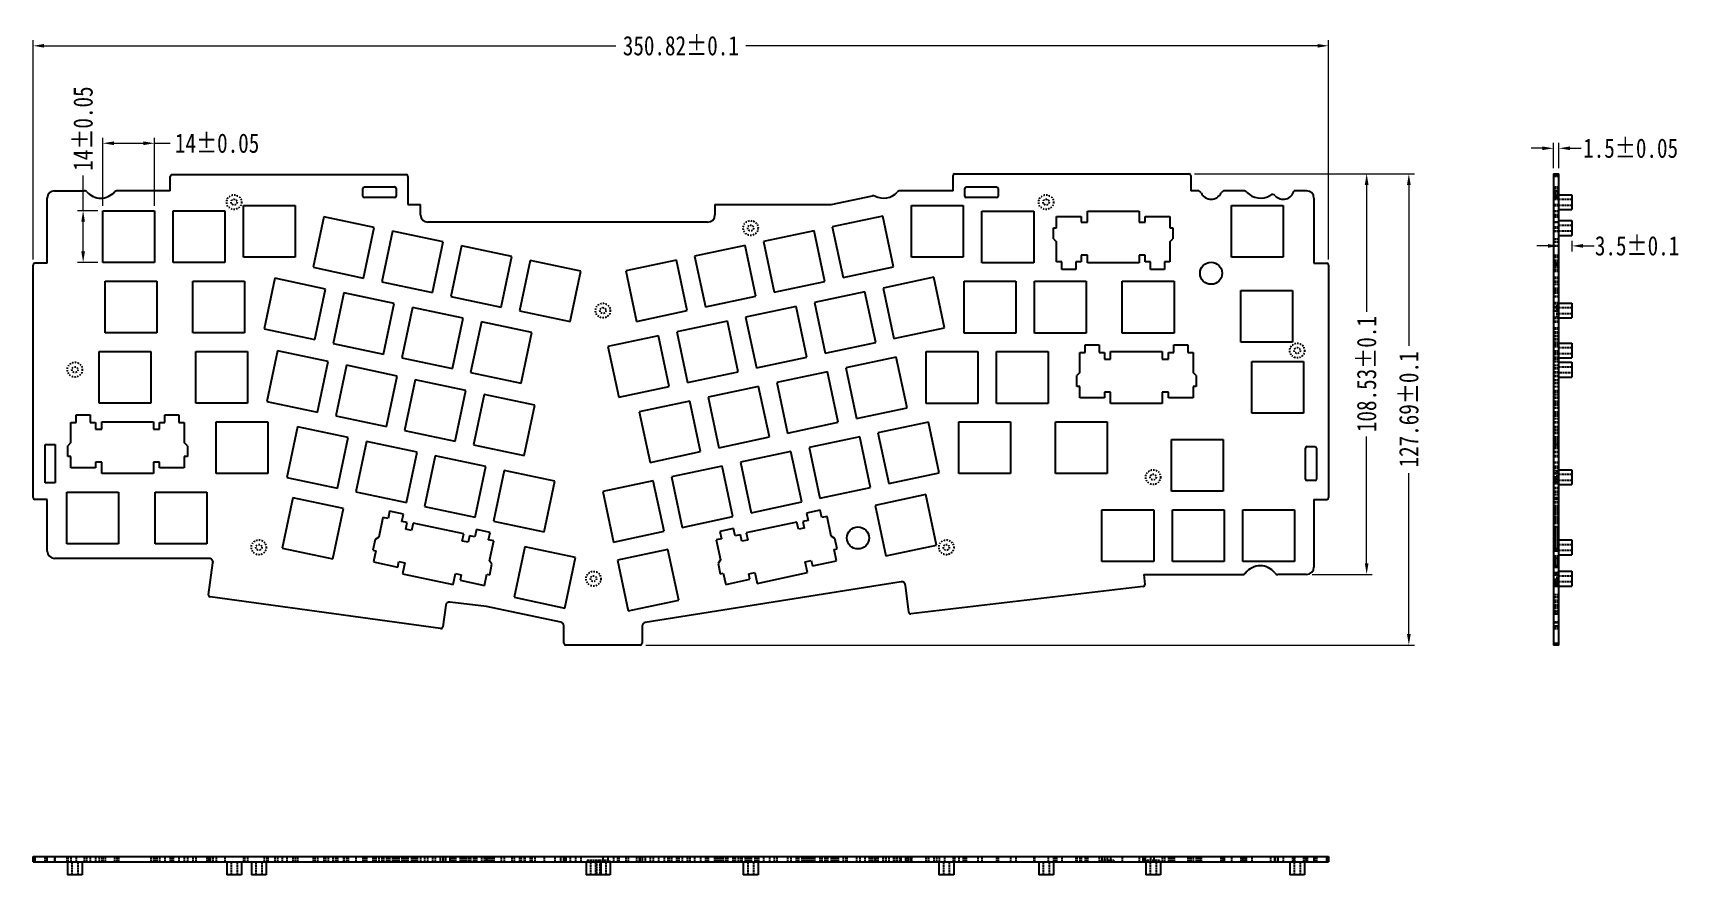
# Model space of a CAD drawing. Header units: inches. Extents: x 0 to 449, y 304 to 532.
import ezdxf

# ---------------------------------------------------------------- set-up
doc = ezdxf.new("R2010")
doc.units = ezdxf.units.IN
doc.header["$LTSCALE"] = 1.21
doc.header["$MEASUREMENT"] = 0
doc.header["$PDMODE"] = 3
doc.header["$PDSIZE"] = 0.3125
doc.linetypes.add('HIDDEN', pattern=[0.2, 0.1, -0.1])
doc.layers.get('0').update_dxf_attribs({"linetype": 'CONTINUOUS'})
doc.layers.get('Defpoints').update_dxf_attribs({"linetype": 'CONTINUOUS'})
doc.layers.add('DEFAULT_2', color=8, linetype='HIDDEN')
doc.styles.get("Standard").update_dxf_attribs({"font": 'txt', "width": 0.8})
doc.dimstyles.new('YanXiu', dxfattribs={"dimscale": 1.5, "dimtxt": 3.5, "dimasz": 2, "dimexe": 1, "dimexo": 1, "dimgap": 1, "dimtad": 0, "dimdsep": 46, "dimtxsty": 'Standard', "dimcen": 0, "dimclrd": 3, "dimclre": 6, "dimclrt": 3, "dimazin": 2, "dimtm": 1e-09, "dimtfac": 1, "dimtofl": 0, "dimtmove": 0, "dimatfit": 3, "dimfxl": 1, "dimlwd": 5, "dimlwe": 5, "dimarcsym": 0})

msp = doc.modelspace()

# ---------------------------------------------------------------- blocks, each defined once
blk = doc.blocks.new('*D0')
at = {"color": 6, "lineweight": 5, "transparency": 16777216}
for p, q in [((19.31, 485.3), (19.31, 503.78)), ((33.31, 485.3), (33.31, 503.78))]:
    blk.add_line(p, q, dxfattribs=at)
at = {"color": 3, "lineweight": 5, "transparency": 16777216}
for p, q in [((22.31, 502.28), (30.31, 502.28)), ((33.31, 502.28), (37.57, 502.28))]:
    blk.add_line(p, q, dxfattribs=at)
at = {"color": 3, "transparency": 16777216}
for points in [[(22.31, 502.78), (22.31, 501.78), (19.31, 502.28)], [(30.31, 502.78), (30.31, 501.78), (33.31, 502.28)]]:
    blk.add_solid(points, dxfattribs=at)
at = {"layer": 'Defpoints', "color": 0, "transparency": 16777216}
for p in [(33.31, 502.28), (19.31, 483.8), (33.31, 483.8)]:
    blk.add_point(p, dxfattribs=at)
at = {"color": 3, "transparency": 16777216, "insert": (50.27, 502.28), "char_height": 5.25, "attachment_point": 5}
blk.add_mtext('14%%P0.05', dxfattribs=at)
blk = doc.blocks.new('*D1')
at = {"color": 3, "lineweight": 5, "transparency": 16777216}
for p, q in [((13.99, 484), (13.99, 493.55)), ((13.99, 473), (13.99, 481))]:
    blk.add_line(p, q, dxfattribs=at)
at = {"color": 6, "lineweight": 5, "transparency": 16777216}
for p, q in [((18.01, 484), (12.49, 484)), ((18.01, 470), (12.49, 470))]:
    blk.add_line(p, q, dxfattribs=at)
at = {"color": 3, "transparency": 16777216}
for points in [[(13.49, 481), (14.49, 481), (13.99, 484)], [(13.49, 473), (14.49, 473), (13.99, 470)]]:
    blk.add_solid(points, dxfattribs=at)
at = {"layer": 'Defpoints', "color": 0, "transparency": 16777216}
for p in [(19.51, 484), (13.99, 470), (19.51, 470)]:
    blk.add_point(p, dxfattribs=at)
at = {"color": 3, "transparency": 16777216, "insert": (13.99, 506.25), "char_height": 5.25, "attachment_point": 5, "rotation": 90}
blk.add_mtext('14%%P0.05', dxfattribs=at)
blk = doc.blocks.new('*D2')
at = {"color": 6, "lineweight": 5, "transparency": 16777216}
for p, q in [((0.44, 470.8), (0.44, 530.18)), ((351.27, 470.8), (351.27, 530.18))]:
    blk.add_line(p, q, dxfattribs=at)
at = {"color": 3, "lineweight": 5, "transparency": 16777216}
for p, q in [((3.44, 528.68), (158.25, 528.68)), ((348.27, 528.68), (193.45, 528.68))]:
    blk.add_line(p, q, dxfattribs=at)
at = {"color": 3, "transparency": 16777216}
for points in [[(3.44, 529.18), (3.44, 528.18), (0.44, 528.68)], [(348.27, 529.18), (348.27, 528.18), (351.27, 528.68)]]:
    blk.add_solid(points, dxfattribs=at)
at = {"layer": 'Defpoints', "color": 0, "transparency": 16777216}
for p in [(351.27, 528.68), (0.44, 469.3), (351.27, 469.3)]:
    blk.add_point(p, dxfattribs=at)
at = {"color": 3, "transparency": 16777216, "insert": (175.85, 528.68), "char_height": 5.25, "attachment_point": 5}
blk.add_mtext('350.82%%P0.1', dxfattribs=at)
blk = doc.blocks.new('*D3')
at = {"color": 6, "lineweight": 5, "transparency": 16777216}
for p, q in [((314.95, 494.01), (374.5, 494.01)), ((166.38, 366.32), (374.5, 366.32))]:
    blk.add_line(p, q, dxfattribs=at)
at = {"color": 3, "lineweight": 5, "transparency": 16777216}
for p, q in [((373, 491.01), (373, 447.42)), ((373, 369.32), (373, 412.92))]:
    blk.add_line(p, q, dxfattribs=at)
at = {"color": 3, "transparency": 16777216}
for points in [[(372.5, 491.01), (373.5, 491.01), (373, 494.01)], [(372.5, 369.32), (373.5, 369.32), (373, 366.32)]]:
    blk.add_solid(points, dxfattribs=at)
at = {"layer": 'Defpoints', "color": 0, "transparency": 16777216}
for p in [(313.45, 494.01), (373, 494.01), (164.88, 366.32)]:
    blk.add_point(p, dxfattribs=at)
at = {"color": 3, "transparency": 16777216, "insert": (373, 430.17), "char_height": 5.25, "attachment_point": 5, "rotation": 90}
blk.add_mtext('127.69%%P0.1', dxfattribs=at)
blk = doc.blocks.new('*D4')
at = {"color": 6, "lineweight": 5, "transparency": 16777216}
for p, q in [((314.95, 494.01), (363.07, 494.01)), ((346.8, 385.48), (363.07, 385.48))]:
    blk.add_line(p, q, dxfattribs=at)
at = {"color": 3, "lineweight": 5, "transparency": 16777216}
for p, q in [((361.57, 491.01), (361.57, 456.65)), ((361.57, 388.48), (361.57, 422.85))]:
    blk.add_line(p, q, dxfattribs=at)
at = {"color": 3, "transparency": 16777216}
for points in [[(361.07, 491.01), (362.07, 491.01), (361.57, 494.01)], [(361.07, 388.48), (362.07, 388.48), (361.57, 385.48)]]:
    blk.add_solid(points, dxfattribs=at)
at = {"layer": 'Defpoints', "color": 0, "transparency": 16777216}
for p in [(313.45, 494.01), (345.3, 385.48), (361.57, 385.48)]:
    blk.add_point(p, dxfattribs=at)
at = {"color": 3, "transparency": 16777216, "insert": (361.57, 439.75), "char_height": 5.25, "attachment_point": 5, "rotation": 90}
blk.add_mtext('108.53%%P0.1', dxfattribs=at)
blk = doc.blocks.new('*D5')
at = {"color": 6, "lineweight": 5, "transparency": 16777216}
for p, q in [((412.15, 495.51), (412.15, 502.42)), ((413.65, 495.51), (413.65, 502.42))]:
    blk.add_line(p, q, dxfattribs=at)
at = {"color": 3, "lineweight": 5, "transparency": 16777216}
for p, q in [((409.15, 500.92), (406.15, 500.92)), ((416.65, 500.92), (419.65, 500.92))]:
    blk.add_line(p, q, dxfattribs=at)
at = {"color": 3, "transparency": 16777216}
for points in [[(409.15, 501.42), (409.15, 500.42), (412.15, 500.92)], [(416.65, 501.42), (416.65, 500.42), (413.65, 500.92)]]:
    blk.add_solid(points, dxfattribs=at)
at = {"layer": 'Defpoints', "color": 0, "transparency": 16777216}
for p in [(412.15, 500.92), (412.15, 494.01), (413.65, 494.01)]:
    blk.add_point(p, dxfattribs=at)
at = {"color": 3, "transparency": 16777216, "insert": (433.05, 500.92), "char_height": 5.25, "attachment_point": 5}
blk.add_mtext('1.5%%P0.05', dxfattribs=at)
blk = doc.blocks.new('*D6')
at = {"color": 6, "lineweight": 5, "transparency": 16777216}
for p, q in [((413.65, 475.82), (413.65, 472.98)), ((417.15, 475.82), (417.15, 472.98))]:
    blk.add_line(p, q, dxfattribs=at)
at = {"color": 3, "lineweight": 5, "transparency": 16777216}
for p, q in [((410.65, 474.48), (407.65, 474.48)), ((420.15, 474.48), (423.15, 474.48))]:
    blk.add_line(p, q, dxfattribs=at)
at = {"color": 3, "transparency": 16777216}
for points in [[(410.65, 474.98), (410.65, 473.98), (413.65, 474.48)], [(420.15, 474.98), (420.15, 473.98), (417.15, 474.48)]]:
    blk.add_solid(points, dxfattribs=at)
at = {"layer": 'Defpoints', "color": 0, "transparency": 16777216}
for p in [(413.65, 477.32), (417.15, 477.32), (417.15, 474.48)]:
    blk.add_point(p, dxfattribs=at)
at = {"color": 3, "transparency": 16777216, "insert": (434.8, 474.48), "char_height": 5.25, "attachment_point": 5}
blk.add_mtext('3.5%%P0.1', dxfattribs=at)

# ---------------------------------------------------------------- dimensions: what is measured, and where the dimension line sits
for base, p1, p2, picture, middle in [((351.2667, 528.6826), (0.4424, 469.3033), (351.2667, 469.3033), '*D2', (175.8546, 528.6826)), ((417.152, 474.483), (413.652, 477.323), (417.152, 477.324), '*D6', (434.802, 474.483))]:
    dim = msp.add_linear_dim(base=base, p1=p1, p2=p2, text='<>%%P0.1', dimstyle='YanXiu')
    dim.commit()
    dim.dimension.update_dxf_attribs({"geometry": picture, "text_midpoint": middle})
dim = msp.add_linear_dim(base=(13.988, 470), p1=(19.515, 484), p2=(19.515, 470), angle=90, text='<>%%P0.05', dimstyle='YanXiu')
dim.commit()
dim.dimension.update_dxf_attribs({"geometry": '*D1', "text_midpoint": (13.988, 506.246), "dimtype": 160})
for base, p1, p2, picture, middle in [((33.315, 502.276), (19.315, 483.8), (33.315, 483.8), '*D0', (50.27, 502.276)), ((412.152, 500.923), (413.652, 494.011), (412.152, 494.011), '*D5', (433.052, 500.923))]:
    dim = msp.add_linear_dim(base=base, p1=p1, p2=p2, text='<>%%P0.05', dimstyle='YanXiu')
    dim.commit()
    dim.dimension.update_dxf_attribs({"geometry": picture, "text_midpoint": middle, "dimtype": 160})
for base, p1, p2, picture, middle in [((372.999, 494.011), (164.875, 366.323), (313.455, 494.011), '*D3', (372.999, 430.167)), ((361.569, 385.48), (313.455, 494.011), (345.299, 385.48), '*D4', (361.569, 439.745))]:
    dim = msp.add_linear_dim(base=base, p1=p1, p2=p2, angle=90, text='<>%%P0.1', dimstyle='YanXiu')
    dim.commit()
    dim.dimension.update_dxf_attribs({"geometry": picture, "text_midpoint": middle})

# ---------------------------------------------------------------- linework, layer by layer
at = {"color": 7, "linetype": 'Continuous'}
for p, q in [((37.555, 489.41), (37.555, 493.303)), ((38.055, 493.803), (101.455, 493.803)), ((101.955, 493.303), (101.955, 485.683)), ((249.555, 489.4), (249.555, 493.511)), ((250.055, 494.011), (313.455, 494.011)), ((313.955, 493.511), (313.955, 489.4)), ((412.152, 494.011), (412.152, 366.323)), ((412.152, 494.011), (413.652, 494.011)), ((413.652, 493.511), (412.152, 493.511)), ((413.652, 366.323), (413.652, 494.011)), ((6.26, 489.41), (14.294, 489.41)), ((37.555, 489.41), (23.215, 489.41)), ((89.755, 487.953), (89.755, 490.053)), ((90.155, 490.453), (98.355, 490.453)), ((98.755, 490.053), (98.755, 487.953)), ((249.555, 489.4), (235.206, 489.4)), ((252.755, 487.953), (252.755, 490.053)), ((253.155, 490.453), (261.355, 490.453)), ((261.755, 490.053), (261.755, 487.953)), ((315.833, 489.4), (313.955, 489.4)), ((328.303, 489.4), (323.074, 489.4)), ((345.299, 489.4), (341.911, 489.4)), ((412.152, 489.4), (413.652, 489.4)), ((4.26, 469.803), (4.26, 487.41)), ((19.315, 470), (19.315, 484)), ((19.315, 484), (33.315, 484)), ((33.315, 484), (33.315, 470)), ((38.365, 470), (38.365, 484)), ((38.365, 484), (52.365, 484)), ((52.365, 484), (52.365, 470)), ((57.415, 471.41), (57.415, 485.41)), ((57.415, 485.41), (71.415, 485.41)), ((71.415, 485.41), (71.415, 471.41)), ((98.355, 487.553), (90.155, 487.553)), ((101.955, 485.683), (105.355, 485.683)), ((105.355, 482.9), (105.355, 485.683)), ((185.088, 485.683), (185.088, 482.9)), ((185.088, 485.683), (216.567, 485.683)), ((216.567, 485.683), (227.791, 488.071)), ((238.349, 471.4), (238.349, 485.4)), ((238.349, 485.4), (252.349, 485.4)), ((252.349, 485.4), (252.349, 471.4)), ((261.355, 487.553), (253.155, 487.553)), ((324.995, 485.4), (338.995, 485.4)), ((324.995, 471.4), (324.995, 485.4)), ((338.995, 485.4), (338.995, 471.4)), ((347.299, 487.4), (347.299, 469.803)), ((413.652, 487.4), (412.152, 487.4)), ((413.652, 488.323), (417.152, 488.323)), ((413.652, 484.323), (417.152, 484.323)), ((417.152, 488.321), (417.152, 484.324)), ((79.145, 482.369), (76.251, 468.672)), ((92.843, 479.475), (79.145, 482.369)), ((183.088, 480.9), (107.355, 480.9)), ((230.55, 482.523), (216.856, 479.61)), ((216.856, 479.61), (219.769, 465.916)), ((233.463, 468.83), (230.55, 482.523)), ((257.399, 483.93), (271.399, 483.93)), ((257.399, 469.93), (257.399, 483.93)), ((271.399, 483.93), (271.399, 469.93)), ((277.599, 482.43), (284.299, 482.43)), ((277.599, 479.33), (277.599, 482.43)), ((284.299, 482.43), (284.299, 480.93)), ((284.299, 480.93), (285.949, 480.93)), ((285.949, 483.93), (299.949, 483.93)), ((285.949, 480.93), (285.949, 483.93)), ((299.949, 483.93), (299.949, 480.93)), ((299.949, 480.93), (301.599, 480.93)), ((301.599, 482.43), (308.299, 482.43)), ((301.599, 480.93), (301.599, 482.43)), ((308.299, 482.43), (308.299, 479.33)), ((413.652, 481.323), (417.152, 481.323)), ((417.152, 481.321), (417.152, 477.324)), ((89.949, 465.778), (92.843, 479.475)), ((97.784, 478.431), (94.89, 464.734)), ((111.481, 475.537), (97.784, 478.431)), ((108.587, 461.84), (111.481, 475.537)), ((211.917, 478.559), (198.223, 475.646)), ((198.223, 475.646), (201.136, 461.952)), ((214.83, 464.865), (211.917, 478.559)), ((276.774, 479.33), (277.599, 479.33)), ((276.774, 476.43), (276.774, 479.33)), ((276.774, 476.43), (277.599, 475.605)), ((277.599, 470.13), (277.599, 475.605)), ((308.299, 479.33), (309.124, 479.33)), ((308.299, 475.605), (309.124, 476.43)), ((308.299, 475.605), (308.299, 470.13)), ((309.124, 479.33), (309.124, 476.43)), ((413.652, 477.323), (417.152, 477.323)), ((71.415, 471.41), (57.415, 471.41)), ((116.422, 474.493), (113.528, 460.796)), ((130.12, 471.599), (116.422, 474.493)), ((127.226, 457.902), (130.12, 471.599)), ((135.061, 470.555), (132.167, 456.858)), ((148.758, 467.661), (135.061, 470.555)), ((174.651, 470.631), (160.957, 467.717)), ((177.564, 456.937), (174.651, 470.631)), ((193.284, 474.595), (179.59, 471.682)), ((179.59, 471.682), (182.503, 457.988)), ((196.197, 460.901), (193.284, 474.595)), ((252.349, 471.4), (238.349, 471.4)), ((285.949, 471.93), (284.299, 471.93)), ((284.299, 471.93), (284.299, 470.13)), ((285.949, 469.93), (285.949, 471.93)), ((301.599, 471.93), (299.949, 471.93)), ((299.949, 471.93), (299.949, 469.93)), ((301.599, 470.13), (301.599, 471.93)), ((338.995, 471.4), (324.995, 471.4)), ((0.442, 406.303), (0.442, 469.303)), ((4.26, 469.803), (0.942, 469.803)), ((33.315, 470), (19.315, 470)), ((52.365, 470), (38.365, 470)), ((76.251, 468.672), (89.949, 465.778)), ((145.864, 453.964), (148.758, 467.661)), ((160.957, 467.717), (163.87, 454.024)), ((219.769, 465.916), (233.463, 468.83)), ((271.399, 469.93), (257.399, 469.93)), ((279.049, 470.13), (277.599, 470.13)), ((279.049, 468.08), (279.049, 470.13)), ((282.849, 468.08), (279.049, 468.08)), ((284.299, 470.13), (282.849, 470.13)), ((282.849, 470.13), (282.849, 468.08)), ((299.949, 469.93), (285.949, 469.93)), ((303.049, 470.13), (301.599, 470.13)), ((303.049, 468.08), (303.049, 470.13)), ((306.849, 468.08), (303.049, 468.08)), ((308.299, 470.13), (306.849, 470.13)), ((306.849, 470.13), (306.849, 468.08)), ((347.299, 469.803), (350.767, 469.803)), ((351.267, 469.303), (351.267, 406.303)), ((412.152, 469.803), (413.652, 469.803)), ((413.652, 469.303), (412.152, 469.303)), ((19.915, 450.95), (19.915, 464.95)), ((19.915, 464.95), (33.915, 464.95)), ((33.915, 464.95), (33.915, 450.95)), ((43.715, 450.95), (43.715, 464.95)), ((43.715, 464.95), (57.715, 464.95)), ((57.715, 464.95), (57.715, 450.95)), ((65.912, 465.695), (63.018, 451.997)), ((79.61, 462.801), (65.912, 465.695)), ((76.716, 449.103), (79.61, 462.801)), ((84.551, 461.757), (81.657, 448.059)), ((98.249, 458.863), (84.551, 461.757)), ((94.89, 464.734), (108.587, 461.84)), ((201.136, 461.952), (214.83, 464.865)), ((225.711, 462.017), (212.017, 459.104)), ((228.624, 448.324), (225.711, 462.017)), ((244.344, 465.982), (230.65, 463.068)), ((230.65, 463.068), (233.564, 449.375)), ((247.257, 452.288), (244.344, 465.982)), ((252.549, 464.88), (266.549, 464.88)), ((252.549, 450.88), (252.549, 464.88)), ((266.549, 464.88), (266.549, 450.88)), ((271.599, 464.88), (285.599, 464.88)), ((271.599, 450.88), (271.599, 464.88)), ((285.599, 464.88), (285.599, 450.88)), ((295.399, 464.88), (309.399, 464.88)), ((295.399, 450.88), (295.399, 464.88)), ((309.399, 464.88), (309.399, 450.88)), ((327.499, 462.43), (341.499, 462.43)), ((327.499, 448.43), (327.499, 462.43)), ((341.499, 462.43), (341.499, 448.43)), ((95.355, 445.165), (98.249, 458.863)), ((103.19, 457.819), (100.296, 444.121)), ((116.887, 454.925), (103.19, 457.819)), ((113.528, 460.796), (127.226, 457.902)), ((182.503, 457.988), (196.197, 460.901)), ((207.078, 458.053), (193.384, 455.14)), ((209.991, 444.36), (207.078, 458.053)), ((212.017, 459.104), (214.931, 445.411)), ((413.652, 458.95), (417.152, 458.95)), ((417.152, 458.95), (417.152, 454.95)), ((113.993, 441.227), (116.887, 454.925)), ((121.828, 453.881), (118.934, 440.183)), ((135.526, 450.987), (121.828, 453.881)), ((132.167, 456.858), (145.864, 453.964)), ((163.87, 454.024), (177.564, 456.937)), ((188.445, 454.089), (174.751, 451.176)), ((191.358, 440.396), (188.445, 454.089)), ((193.384, 455.14), (196.298, 441.446)), ((413.652, 454.95), (417.152, 454.95)), ((33.915, 450.95), (19.915, 450.95)), ((57.715, 450.95), (43.715, 450.95)), ((63.018, 451.997), (76.716, 449.103)), ((132.632, 437.289), (135.526, 450.987)), ((169.812, 450.125), (156.118, 447.212)), ((172.725, 436.431), (169.812, 450.125)), ((174.751, 451.176), (177.665, 437.482)), ((214.931, 445.411), (228.624, 448.324)), ((233.564, 449.375), (247.257, 452.288)), ((266.549, 450.88), (252.549, 450.88)), ((285.599, 450.88), (271.599, 450.88)), ((309.399, 450.88), (295.399, 450.88)), ((341.499, 448.43), (327.499, 448.43)), ((413.652, 448.13), (417.152, 448.13)), ((417.152, 448.128), (417.152, 444.132)), ((18.315, 431.9), (18.315, 445.9)), ((18.315, 445.9), (32.315, 445.9)), ((32.315, 445.9), (32.315, 431.9)), ((44.485, 431.9), (44.485, 445.9)), ((44.485, 445.9), (58.485, 445.9)), ((58.485, 445.9), (58.485, 431.9)), ((66.671, 446.064), (63.777, 432.366)), ((80.368, 443.17), (66.671, 446.064)), ((81.657, 448.059), (95.355, 445.165)), ((100.296, 444.121), (113.993, 441.227)), ((156.118, 447.212), (159.032, 433.518)), ((196.298, 441.446), (209.991, 444.36)), ((234.184, 444.344), (220.491, 441.43)), ((237.097, 430.65), (234.184, 444.344)), ((242.249, 445.83), (256.249, 445.83)), ((242.249, 431.83), (242.249, 445.83)), ((256.249, 445.83), (256.249, 431.83)), ((261.299, 445.83), (275.299, 445.83)), ((261.299, 431.83), (261.299, 445.83)), ((275.299, 445.83), (275.299, 431.83)), ((283.879, 445.63), (285.329, 445.63)), ((283.879, 440.155), (283.879, 445.63)), ((285.329, 447.68), (289.129, 447.68)), ((285.329, 445.63), (285.329, 447.68)), ((289.129, 447.68), (289.129, 445.63)), ((289.129, 445.63), (290.579, 445.63)), ((290.579, 445.63), (290.579, 443.83)), ((290.579, 443.83), (292.229, 443.83)), ((292.229, 445.83), (306.229, 445.83)), ((292.229, 443.83), (292.229, 445.83)), ((306.229, 445.83), (306.229, 443.83)), ((306.229, 443.83), (307.879, 443.83)), ((307.879, 445.63), (309.329, 445.63)), ((307.879, 443.83), (307.879, 445.63)), ((309.329, 447.68), (313.129, 447.68)), ((309.329, 445.63), (309.329, 447.68)), ((313.129, 447.68), (313.129, 445.63)), ((313.129, 445.63), (314.579, 445.63)), ((314.579, 445.63), (314.579, 440.155)), ((413.652, 444.13), (417.152, 444.13)), ((77.474, 429.472), (80.368, 443.17)), ((85.309, 442.126), (82.415, 428.428)), ((99.007, 439.232), (85.309, 442.126)), ((96.113, 425.534), (99.007, 439.232)), ((118.934, 440.183), (132.632, 437.289)), ((177.665, 437.482), (191.358, 440.396)), ((215.551, 440.38), (201.858, 437.466)), ((218.464, 426.686), (215.551, 440.38)), ((220.491, 441.43), (223.404, 427.737)), ((283.879, 440.155), (283.054, 439.33)), ((283.054, 436.43), (283.054, 439.33)), ((315.404, 439.33), (314.579, 440.155)), ((315.404, 439.33), (315.404, 436.43)), ((330.499, 443.18), (344.499, 443.18)), ((330.499, 429.18), (330.499, 443.18)), ((344.499, 443.18), (344.499, 429.18)), ((413.652, 442.95), (417.152, 442.95)), ((417.152, 442.948), (417.152, 438.952)), ((103.948, 438.188), (101.054, 424.49)), ((117.646, 435.294), (103.948, 438.188)), ((114.751, 421.596), (117.646, 435.294)), ((159.032, 433.518), (172.725, 436.431)), ((196.918, 436.415), (183.225, 433.502)), ((199.831, 422.722), (196.918, 436.415)), ((201.858, 437.466), (204.771, 423.773)), ((283.879, 436.43), (283.054, 436.43)), ((283.879, 433.33), (283.879, 436.43)), ((292.229, 434.83), (290.579, 434.83)), ((290.579, 434.83), (290.579, 433.33)), ((292.229, 431.83), (292.229, 434.83)), ((307.879, 434.83), (306.229, 434.83)), ((306.229, 434.83), (306.229, 431.83)), ((307.879, 433.33), (307.879, 434.83)), ((315.404, 436.43), (314.579, 436.43)), ((314.579, 436.43), (314.579, 433.33)), ((413.652, 438.95), (417.152, 438.95)), ((32.315, 431.9), (18.315, 431.9)), ((58.485, 431.9), (44.485, 431.9)), ((63.777, 432.366), (77.474, 429.472)), ((122.586, 434.25), (119.692, 420.552)), ((136.284, 431.356), (122.586, 434.25)), ((133.39, 417.658), (136.284, 431.356)), ((178.285, 432.451), (164.592, 429.538)), ((181.198, 418.758), (178.285, 432.451)), ((183.225, 433.502), (186.138, 419.809)), ((223.404, 427.737), (237.097, 430.65)), ((256.249, 431.83), (242.249, 431.83)), ((275.299, 431.83), (261.299, 431.83)), ((290.579, 433.33), (283.879, 433.33)), ((306.229, 431.83), (292.229, 431.83)), ((314.579, 433.33), (307.879, 433.33)), ((10.685, 421.175), (10.685, 426.65)), ((10.685, 426.65), (12.135, 426.65)), ((12.135, 426.65), (12.135, 428.7)), ((12.135, 428.7), (15.935, 428.7)), ((15.935, 428.7), (15.935, 426.65)), ((15.935, 426.65), (17.385, 426.65)), ((17.385, 426.65), (17.385, 424.85)), ((19.035, 424.85), (19.035, 426.85)), ((19.035, 426.85), (33.035, 426.85)), ((33.035, 426.85), (33.035, 424.85)), ((34.685, 424.85), (34.685, 426.65)), ((34.685, 426.65), (36.135, 426.65)), ((36.135, 426.65), (36.135, 428.7)), ((36.135, 428.7), (39.935, 428.7)), ((39.935, 428.7), (39.935, 426.65)), ((39.935, 426.65), (41.385, 426.65)), ((41.385, 426.65), (41.385, 421.175)), ((50.015, 412.85), (50.015, 426.85)), ((50.015, 426.85), (64.015, 426.85)), ((64.015, 426.85), (64.015, 412.85)), ((82.415, 428.428), (96.113, 425.534)), ((164.592, 429.538), (167.505, 415.844)), ((204.771, 423.773), (218.464, 426.686)), ((242.931, 426.728), (229.238, 423.815)), ((245.844, 413.035), (242.931, 426.728)), ((251.149, 426.78), (265.149, 426.78)), ((251.149, 412.78), (251.149, 426.78)), ((265.149, 426.78), (265.149, 412.78)), ((277.344, 426.78), (291.344, 426.78)), ((277.344, 412.78), (277.344, 426.78)), ((291.344, 426.78), (291.344, 412.78)), ((344.499, 429.18), (330.499, 429.18)), ((17.385, 424.85), (19.035, 424.85)), ((33.035, 424.85), (34.685, 424.85)), ((72.077, 425.451), (69.183, 411.754)), ((85.774, 422.557), (72.077, 425.451)), ((82.88, 408.859), (85.774, 422.557)), ((90.715, 421.513), (87.821, 407.816)), ((104.413, 418.619), (90.715, 421.513)), ((101.054, 424.49), (114.751, 421.596)), ((186.138, 419.809), (199.831, 422.722)), ((224.298, 422.764), (210.605, 419.851)), ((227.211, 409.071), (224.298, 422.764)), ((229.238, 423.815), (232.151, 410.121)), ((308.749, 422.03), (322.749, 422.03)), ((308.749, 408.03), (308.749, 422.03)), ((322.749, 422.03), (322.749, 408.03)), ((3.743, 410.303), (3.743, 420.703)), ((3.743, 420.703), (6.443, 420.703)), ((6.443, 420.703), (6.443, 410.303)), ((10.685, 421.175), (9.86, 420.35)), ((9.86, 417.45), (9.86, 420.35)), ((10.685, 417.45), (9.86, 417.45)), ((10.685, 414.35), (10.685, 417.45)), ((42.21, 420.35), (41.385, 421.175)), ((41.385, 417.45), (41.385, 414.35)), ((42.21, 417.45), (41.385, 417.45)), ((42.21, 420.35), (42.21, 417.45)), ((101.519, 404.922), (104.413, 418.619)), ((109.354, 417.575), (106.46, 403.878)), ((123.051, 414.681), (109.354, 417.575)), ((119.692, 420.552), (133.39, 417.658)), ((167.505, 415.844), (181.198, 418.758)), ((205.665, 418.8), (191.972, 415.887)), ((208.578, 405.106), (205.665, 418.8)), ((210.605, 419.851), (213.518, 406.157)), ((345.017, 411.303), (345.017, 419.703)), ((345.417, 420.103), (347.567, 420.103)), ((347.967, 419.703), (347.967, 411.303)), ((17.385, 414.35), (10.685, 414.35)), ((17.385, 415.85), (17.385, 414.35)), ((19.035, 415.85), (17.385, 415.85)), ((19.035, 412.85), (19.035, 415.85)), ((33.035, 412.85), (19.035, 412.85)), ((33.035, 415.85), (33.035, 412.85)), ((34.685, 415.85), (33.035, 415.85)), ((34.685, 414.35), (34.685, 415.85)), ((41.385, 414.35), (34.685, 414.35)), ((64.015, 412.85), (50.015, 412.85)), ((120.157, 400.984), (123.051, 414.681)), ((127.992, 413.637), (125.098, 399.94)), ((141.69, 410.743), (127.992, 413.637)), ((187.032, 414.836), (173.339, 411.922)), ((189.945, 401.142), (187.032, 414.836)), ((191.972, 415.887), (194.885, 402.193)), ((232.151, 410.121), (245.844, 413.035)), ((265.149, 412.78), (251.149, 412.78)), ((291.344, 412.78), (277.344, 412.78)), ((413.652, 413.85), (417.152, 413.85)), ((417.152, 413.85), (417.152, 409.85)), ((6.443, 410.303), (3.743, 410.303)), ((9.535, 393.8), (9.535, 407.8)), ((9.535, 407.8), (23.535, 407.8)), ((23.535, 407.8), (23.535, 393.8)), ((33.485, 393.8), (33.485, 407.8)), ((33.485, 407.8), (47.485, 407.8)), ((47.485, 407.8), (47.485, 393.8)), ((69.183, 411.754), (82.88, 408.859)), ((87.821, 407.816), (101.519, 404.922)), ((138.796, 397.046), (141.69, 410.743)), ((168.399, 410.872), (154.706, 407.958)), ((154.706, 407.958), (157.619, 394.265)), ((171.313, 397.178), (168.399, 410.872)), ((173.339, 411.922), (176.252, 398.229)), ((213.518, 406.157), (227.211, 409.071)), ((322.749, 408.03), (308.749, 408.03)), ((347.567, 410.903), (345.417, 410.903)), ((413.652, 409.85), (417.152, 409.85)), ((4.26, 405.803), (0.942, 405.803)), ((4.26, 391.8), (4.26, 405.803)), ((70.778, 406.255), (67.884, 392.557)), ((84.476, 403.361), (70.778, 406.255)), ((81.582, 389.663), (84.476, 403.361)), ((106.46, 403.878), (120.157, 400.984)), ((194.885, 402.193), (208.578, 405.106)), ((242.173, 407.091), (228.48, 404.177)), ((228.48, 404.177), (231.393, 390.484)), ((245.087, 393.397), (242.173, 407.091)), ((347.299, 405.803), (350.767, 405.803)), ((347.299, 405.803), (347.299, 387.48)), ((412.152, 406.303), (413.652, 406.303)), ((413.652, 405.803), (412.152, 405.803)), ((95.156, 400.9), (94.025, 395.543)), ((96.575, 400.6), (95.156, 400.9)), ((96.999, 402.606), (96.575, 400.6)), ((100.717, 401.82), (96.999, 402.606)), ((100.293, 399.815), (100.717, 401.82)), ((101.712, 399.515), (100.293, 399.815)), ((101.339, 397.754), (101.712, 399.515)), ((103.367, 399.369), (102.954, 397.413)), ((117.065, 396.475), (103.367, 399.369)), ((125.098, 399.94), (138.796, 397.046)), ((176.252, 398.229), (189.945, 401.142)), ((207.255, 399.662), (193.561, 396.749)), ((207.671, 397.706), (207.255, 399.662)), ((210.329, 400.111), (208.91, 399.81)), ((208.91, 399.81), (209.285, 398.049)), ((213.619, 402.907), (209.902, 402.116)), ((209.902, 402.116), (210.329, 400.111)), ((214.045, 400.902), (213.619, 402.907)), ((215.464, 401.204), (214.045, 400.902)), ((216.603, 395.849), (215.464, 401.204)), ((289.899, 402.98), (303.899, 402.98)), ((289.899, 388.98), (289.899, 402.98)), ((303.899, 402.98), (303.899, 388.98)), ((308.949, 402.98), (322.949, 402.98)), ((308.949, 388.98), (308.949, 402.98)), ((322.949, 402.98), (322.949, 388.98)), ((327.999, 402.98), (341.999, 402.98)), ((327.999, 388.98), (327.999, 402.98)), ((341.999, 402.98), (341.999, 388.98)), ((93.047, 394.907), (92.447, 392.069)), ((94.025, 395.543), (93.047, 394.907)), ((102.954, 397.413), (101.339, 397.754)), ((116.651, 394.519), (117.065, 396.475)), ((118.266, 394.178), (116.651, 394.519)), ((118.638, 395.939), (118.266, 394.178)), ((120.057, 395.639), (118.638, 395.939)), ((120.48, 397.645), (120.057, 395.639)), ((124.198, 396.859), (120.48, 397.645)), ((123.775, 394.853), (124.198, 396.859)), ((125.193, 394.554), (123.775, 394.853)), ((124.061, 389.197), (125.193, 394.554)), ((157.619, 394.265), (171.313, 397.178)), ((186.854, 395.117), (185.436, 394.815)), ((185.436, 394.815), (186.575, 389.46)), ((190.144, 397.913), (186.427, 397.122)), ((186.427, 397.122), (186.854, 395.117)), ((190.571, 395.908), (190.144, 397.913)), ((191.989, 396.21), (190.571, 395.908)), ((192.364, 394.449), (191.989, 396.21)), ((193.977, 394.792), (192.364, 394.449)), ((193.561, 396.749), (193.977, 394.792)), ((209.285, 398.049), (207.671, 397.706)), ((217.582, 395.213), (216.603, 395.849)), ((218.185, 392.377), (217.582, 395.213)), ((413.652, 394.823), (417.152, 394.823)), ((417.152, 394.821), (417.152, 390.824)), ((23.535, 393.8), (9.535, 393.8)), ((47.485, 393.8), (33.485, 393.8)), ((67.884, 392.557), (81.582, 389.663)), ((92.447, 392.069), (93.255, 391.899)), ((93.255, 391.899), (92.614, 388.866)), ((133.634, 392.975), (130.74, 379.277)), ((147.332, 390.081), (133.634, 392.975)), ((144.438, 376.383), (147.332, 390.081)), ((172.363, 392.239), (158.67, 389.325)), ((175.277, 378.545), (172.363, 392.239)), ((217.378, 392.205), (218.185, 392.377)), ((218.023, 389.173), (217.378, 392.205)), ((231.393, 390.484), (245.087, 393.397)), ((413.652, 390.823), (417.152, 390.823)), ((48.164, 389.8), (6.26, 389.8)), ((47.965, 379.988), (49.155, 388.664)), ((92.614, 388.866), (99.169, 387.481)), ((99.169, 387.481), (99.479, 388.948)), ((99.479, 388.948), (101.093, 388.607)), ((101.093, 388.607), (100.473, 385.672)), ((100.473, 385.672), (114.171, 382.778)), ((114.171, 382.778), (114.791, 385.713)), ((114.791, 385.713), (116.405, 385.372)), ((122.651, 382.519), (123.291, 385.552)), ((123.291, 385.552), (124.099, 385.382)), ((124.698, 388.219), (124.061, 389.197)), ((124.099, 385.382), (124.698, 388.219)), ((158.67, 389.325), (161.583, 375.632)), ((186.575, 389.46), (185.94, 388.482)), ((185.94, 388.482), (186.543, 385.645)), ((186.543, 385.645), (187.35, 385.817)), ((187.35, 385.817), (187.995, 382.785)), ((194.236, 385.646), (195.85, 385.989)), ((194.549, 384.179), (194.236, 385.646)), ((195.85, 385.989), (196.475, 383.055)), ((196.475, 383.055), (210.168, 385.968)), ((209.544, 388.903), (211.158, 389.246)), ((210.168, 385.968), (209.544, 388.903)), ((211.158, 389.246), (211.47, 387.779)), ((211.47, 387.779), (218.023, 389.173)), ((303.899, 388.98), (289.899, 388.98)), ((301.187, 385.48), (327.998, 385.48)), ((301.187, 385.48), (301.505, 382.786)), ((322.949, 388.98), (308.949, 388.98)), ((341.999, 388.98), (327.999, 388.98)), ((345.299, 385.48), (337.494, 385.48)), ((412.152, 387.48), (413.652, 387.48)), ((413.652, 385.48), (412.152, 385.48)), ((413.652, 386.325), (417.152, 386.325)), ((417.152, 386.325), (417.152, 382.325)), ((116.405, 385.372), (116.095, 383.904)), ((116.095, 383.904), (122.651, 382.519)), ((235.529, 383.46), (166.219, 372.483)), ((187.995, 382.785), (194.549, 384.179)), ((237.551, 375.223), (236.679, 382.59)), ((301.068, 382.231), (238.106, 374.785)), ((412.152, 382.786), (413.652, 382.786)), ((413.652, 382.231), (412.152, 382.231)), ((413.652, 382.325), (417.152, 382.325)), ((110.808, 370.863), (48.392, 379.424)), ((112.172, 377.131), (111.371, 371.29)), ((123.199, 376.782), (113.283, 377.987)), ((143.382, 372.518), (123.199, 376.782)), ((130.74, 379.277), (144.438, 376.383)), ((161.583, 375.632), (175.277, 378.545)), ((412.152, 374.781), (413.652, 374.781)), ((412.152, 372.483), (413.652, 372.483)), ((144.175, 366.823), (144.175, 371.555)), ((165.375, 371.495), (165.375, 366.823)), ((413.652, 371.495), (412.152, 371.495)), ((164.875, 366.323), (144.675, 366.323)), ((412.152, 366.823), (413.652, 366.823)), ((413.652, 366.323), (412.152, 366.323)), ((0.442, 307.582), (0.442, 309.082)), ((0.442, 309.082), (351.267, 309.082)), ((0.442, 307.582), (351.267, 307.582)), ((0.942, 309.082), (0.942, 307.582)), ((4.26, 307.582), (4.26, 309.082)), ((6.26, 309.082), (6.26, 307.582)), ((9.755, 307.582), (9.755, 304.082)), ((13.755, 307.582), (13.755, 304.082)), ((47.96, 309.082), (47.96, 307.582)), ((48.392, 309.082), (48.392, 307.582)), ((52.865, 307.582), (52.865, 304.082)), ((56.865, 307.582), (56.865, 304.082)), ((59.578, 307.582), (59.578, 304.082)), ((63.578, 307.582), (63.578, 304.082)), ((110.808, 307.582), (110.808, 309.082)), ((111.371, 309.082), (111.371, 307.582)), ((112.172, 307.582), (112.172, 309.082)), ((113.283, 309.082), (113.283, 307.582)), ((123.199, 309.082), (123.199, 307.582)), ((143.382, 307.582), (143.382, 309.082)), ((144.175, 307.582), (144.175, 309.082)), ((144.675, 309.082), (144.675, 307.582)), ((150.201, 307.582), (150.201, 304.082)), ((154.201, 307.582), (154.201, 304.082)), ((156.755, 307.582), (156.755, 304.082)), ((164.875, 307.582), (164.875, 309.082)), ((165.375, 309.082), (165.375, 307.582)), ((166.219, 309.082), (166.219, 307.582)), ((192.755, 307.582), (192.755, 304.082)), ((196.755, 307.582), (196.755, 304.082)), ((235.529, 307.582), (235.529, 309.082)), ((236.679, 309.082), (236.679, 307.582)), ((237.551, 307.582), (237.551, 309.082)), ((238.106, 309.082), (238.106, 307.582)), ((245.755, 307.582), (245.755, 304.082)), ((249.755, 307.582), (249.755, 304.082)), ((272.755, 307.582), (272.755, 304.082)), ((276.755, 307.582), (276.755, 304.082)), ((301.068, 307.582), (301.068, 309.082)), ((301.509, 309.082), (301.509, 307.582)), ((301.749, 307.582), (301.749, 304.082)), ((305.749, 307.582), (305.749, 304.082)), ((327.998, 307.582), (327.998, 309.082)), ((328.791, 309.082), (328.791, 307.582)), ((336.718, 307.582), (336.718, 309.082)), ((337.511, 309.082), (337.511, 307.582)), ((340.755, 307.582), (340.755, 304.082)), ((344.755, 307.582), (344.755, 304.082)), ((345.299, 307.582), (345.299, 309.082)), ((347.299, 309.082), (347.299, 307.582)), ((350.767, 307.582), (350.767, 309.082)), ((351.267, 309.082), (351.267, 307.582)), ((13.755, 304.082), (9.755, 304.082)), ((56.865, 304.082), (52.865, 304.082)), ((63.578, 304.082), (59.578, 304.082)), ((156.755, 304.082), (150.201, 304.082)), ((196.755, 304.082), (192.755, 304.082)), ((249.755, 304.082), (245.755, 304.082)), ((276.755, 304.082), (272.755, 304.082)), ((305.749, 304.082), (301.749, 304.082)), ((344.755, 304.082), (340.755, 304.082))]:
    msp.add_line(p, q, dxfattribs=at)
for centre in [(319.453, 467.071), (223.811, 395.374)]:
    msp.add_circle(centre, 3, dxfattribs=at)
for centre, radius, start, end in [((38.055, 493.303), 0.5, 90, 180), ((101.455, 493.303), 0.5, 0, 90), ((250.055, 493.511), 0.5, 90, 180), ((313.455, 493.511), 0.5, 0, 90), ((6.26, 487.41), 2, 90, 180), ((14.294, 488.41), 1, 41.97604, 90), ((18.755, 492.423), 5, 221.97604, 318.02396), ((23.215, 488.41), 1, 90, 138.02396), ((90.155, 490.053), 0.4, 90, 180), ((98.355, 490.053), 0.4, 0, 90), ((230.755, 492.423), 5, 242.66507, 317.89538), ((235.206, 488.4), 1, 90, 137.89538), ((253.155, 490.053), 0.4, 90, 180), ((261.355, 490.053), 0.4, 0, 90), ((315.833, 488.4), 1, 25.15066, 90), ((319.453, 490.1), 3, 205.15066, 334.84934), ((323.074, 488.4), 1, 90, 154.84934), ((328.303, 488.4), 1, 42.10462, 90), ((332.755, 492.423), 5, 222.10462, 303.20037), ((338.993, 490.1), 3, 222.40846, 346.5066), ((345.299, 487.4), 2, 0, 90), ((90.155, 487.953), 0.4, 180, 270), ((98.355, 487.953), 0.4, 270, 0), ((227.999, 487.093), 1, 62.66507, 102.01059), ((253.155, 487.953), 0.4, 180, 270), ((261.355, 487.953), 0.4, 270, 0), ((336.04, 487.402), 1, 42.40846, 123.20037), ((107.355, 482.9), 2, 180, 270), ((183.088, 482.9), 2, 270, 0), ((0.942, 469.303), 0.5, 90, 180), ((350.767, 469.303), 0.5, 0, 90), ((345.417, 419.703), 0.4, 90, 180), ((347.567, 419.703), 0.4, 0, 90), ((345.417, 411.303), 0.4, 180, 270), ((347.567, 411.303), 0.4, 270, 0), ((0.942, 406.303), 0.5, 180, 270), ((350.767, 406.303), 0.5, 270, 360), ((6.26, 391.8), 2, 180, 270), ((48.164, 388.8), 1, 352.18957, 90), ((327.998, 386.48), 1, 270, 322.44567), ((332.755, 382.823), 5, 37.55433, 142.54759), ((337.511, 386.48), 1, 217.55433, 270), ((345.299, 387.48), 2, 270, 0), ((235.686, 382.473), 1, 6.7514, 99), ((301.009, 382.728), 0.5, 276.74492, 6.74492), ((48.46, 379.92), 0.5, 172.18957, 262.18957), ((113.163, 376.995), 1, 83.07, 172.18957), ((143.175, 371.539), 1, 0, 78.07), ((166.375, 371.495), 1, 99, 180), ((238.048, 375.281), 0.5, 186.7514, 276.74492), ((110.876, 371.358), 0.5, 262.18957, 352.18957), ((144.675, 366.823), 0.5, 180, 270), ((164.875, 366.823), 0.5, 270, 360)]:
    msp.add_arc(centre, radius, start, end, dxfattribs=at)
at = {"layer": 'DEFAULT_2', "color": 8, "linetype": 'HIDDEN'}
for p, q in [((413.652, 493.803), (412.152, 493.803)), ((413.652, 493.303), (412.152, 493.303)), ((412.152, 490.453), (413.652, 490.453)), ((412.152, 490.053), (413.652, 490.053)), ((413.652, 489.07), (412.152, 489.07)), ((413.652, 488.825), (412.152, 488.825)), ((413.652, 488.402), (412.152, 488.402)), ((412.152, 488.239), (413.652, 488.239)), ((412.152, 488.093), (413.652, 488.093)), ((412.152, 488.071), (413.652, 488.071)), ((413.652, 487.981), (412.152, 487.981)), ((412.152, 487.953), (413.652, 487.953)), ((412.152, 487.553), (413.652, 487.553)), ((413.652, 487.423), (412.152, 487.423)), ((412.152, 487.1), (413.652, 487.1)), ((412.152, 485.683), (413.652, 485.683)), ((412.152, 485.4), (413.652, 485.4)), ((412.152, 484), (413.652, 484)), ((413.652, 487.123), (417.152, 487.123)), ((413.652, 485.523), (417.152, 485.523)), ((412.152, 483.93), (413.652, 483.93)), ((413.652, 482.9), (412.152, 482.9)), ((412.152, 482.523), (413.652, 482.523)), ((412.152, 482.43), (413.652, 482.43)), ((412.152, 482.369), (413.652, 482.369)), ((412.152, 480.93), (413.652, 480.93)), ((413.652, 480.9), (412.152, 480.9)), ((412.152, 479.61), (413.652, 479.61)), ((413.652, 480.123), (417.152, 480.123)), ((412.152, 479.475), (413.652, 479.475)), ((412.152, 479.33), (413.652, 479.33)), ((412.152, 478.559), (413.652, 478.559)), ((412.152, 478.431), (413.652, 478.431)), ((412.152, 476.43), (413.652, 476.43)), ((412.152, 475.646), (413.652, 475.646)), ((412.152, 475.605), (413.652, 475.605)), ((412.152, 475.537), (413.652, 475.537)), ((413.652, 478.523), (417.152, 478.523)), ((412.152, 474.595), (413.652, 474.595)), ((412.152, 474.493), (413.652, 474.493)), ((412.152, 471.93), (413.652, 471.93)), ((412.152, 471.682), (413.652, 471.682)), ((412.152, 471.599), (413.652, 471.599)), ((412.152, 471.4), (413.652, 471.4)), ((412.152, 470.631), (413.652, 470.631)), ((412.152, 470.555), (413.652, 470.555)), ((412.152, 470.13), (413.652, 470.13)), ((412.152, 470.071), (413.652, 470.071)), ((412.152, 470), (413.652, 470)), ((412.152, 469.93), (413.652, 469.93)), ((412.152, 468.83), (413.652, 468.83)), ((412.152, 468.672), (413.652, 468.672)), ((412.152, 468.08), (413.652, 468.08)), ((412.152, 467.717), (413.652, 467.717)), ((412.152, 467.661), (413.652, 467.661)), ((412.152, 465.982), (413.652, 465.982)), ((412.152, 465.916), (413.652, 465.916)), ((412.152, 465.778), (413.652, 465.778)), ((412.152, 465.695), (413.652, 465.695)), ((412.152, 464.95), (413.652, 464.95)), ((412.152, 464.88), (413.652, 464.88)), ((412.152, 464.865), (413.652, 464.865)), ((412.152, 464.734), (413.652, 464.734)), ((412.152, 464.071), (413.652, 464.071)), ((412.152, 463.068), (413.652, 463.068)), ((412.152, 462.801), (413.652, 462.801)), ((412.152, 462.43), (413.652, 462.43)), ((412.152, 462.017), (413.652, 462.017)), ((412.152, 461.952), (413.652, 461.952)), ((412.152, 461.84), (413.652, 461.84)), ((412.152, 461.757), (413.652, 461.757)), ((412.152, 460.901), (413.652, 460.901)), ((412.152, 460.796), (413.652, 460.796)), ((412.152, 459.104), (413.652, 459.104)), ((412.152, 458.863), (413.652, 458.863)), ((412.152, 458.053), (413.652, 458.053)), ((412.152, 457.988), (413.652, 457.988)), ((412.152, 457.902), (413.652, 457.902)), ((412.152, 457.819), (413.652, 457.819)), ((413.152, 455.2), (413.152, 458.7)), ((413.152, 458.7), (413.652, 458.7)), ((413.652, 457.75), (417.152, 457.75)), ((412.152, 456.937), (413.652, 456.937)), ((412.152, 456.858), (413.652, 456.858)), ((412.152, 455.14), (413.652, 455.14)), ((412.152, 454.925), (413.652, 454.925)), ((412.152, 454.089), (413.652, 454.089)), ((412.152, 454.024), (413.652, 454.024)), ((412.152, 453.964), (413.652, 453.964)), ((412.152, 453.881), (413.652, 453.881)), ((413.152, 455.2), (413.652, 455.2)), ((413.652, 456.15), (417.152, 456.15)), ((412.152, 452.288), (413.652, 452.288)), ((412.152, 451.997), (413.652, 451.997)), ((412.152, 451.176), (413.652, 451.176)), ((412.152, 450.987), (413.652, 450.987)), ((412.152, 450.95), (413.652, 450.95)), ((412.152, 450.88), (413.652, 450.88)), ((412.152, 450.125), (413.652, 450.125)), ((412.152, 449.375), (413.652, 449.375)), ((412.152, 449.103), (413.652, 449.103)), ((412.152, 448.43), (413.652, 448.43)), ((412.152, 448.324), (413.652, 448.324)), ((412.152, 448.059), (413.652, 448.059)), ((412.152, 447.68), (413.652, 447.68)), ((412.152, 447.212), (413.652, 447.212)), ((412.152, 446.064), (413.652, 446.064)), ((412.152, 445.9), (413.652, 445.9)), ((412.152, 445.83), (413.652, 445.83)), ((412.152, 445.63), (413.652, 445.63)), ((412.152, 445.411), (413.652, 445.411)), ((412.152, 445.165), (413.652, 445.165)), ((412.152, 444.36), (413.652, 444.36)), ((412.152, 444.344), (413.652, 444.344)), ((412.152, 444.121), (413.652, 444.121)), ((412.152, 443.83), (413.652, 443.83)), ((413.652, 446.93), (417.152, 446.93)), ((413.652, 445.33), (417.152, 445.33)), ((412.152, 443.17), (413.652, 443.17)), ((412.152, 442.126), (413.652, 442.126)), ((412.152, 441.446), (413.652, 441.446)), ((412.152, 441.43), (413.652, 441.43)), ((412.152, 441.227), (413.652, 441.227)), ((412.152, 440.396), (413.652, 440.396)), ((412.152, 440.38), (413.652, 440.38)), ((412.152, 440.183), (413.652, 440.183)), ((412.152, 440.155), (417.152, 440.15)), ((412.152, 439.33), (413.652, 439.33)), ((412.152, 439.232), (413.652, 439.232)), ((413.652, 441.75), (417.152, 441.75)), ((412.152, 438.188), (413.652, 438.188)), ((412.152, 437.482), (413.652, 437.482)), ((412.152, 437.466), (413.652, 437.466)), ((412.152, 437.289), (413.652, 437.289)), ((412.152, 436.43), (413.652, 436.43)), ((412.152, 436.415), (413.652, 436.415)), ((412.152, 435.294), (413.652, 435.294)), ((412.152, 434.83), (413.652, 434.83)), ((412.152, 434.25), (413.652, 434.25)), ((412.152, 433.518), (413.652, 433.518)), ((412.152, 433.502), (413.652, 433.502)), ((412.152, 433.33), (413.652, 433.33)), ((412.152, 432.451), (413.652, 432.451)), ((412.152, 432.366), (413.652, 432.366)), ((412.152, 431.9), (413.652, 431.9)), ((412.152, 431.83), (413.652, 431.83)), ((412.152, 431.356), (413.652, 431.356)), ((412.152, 430.65), (413.652, 430.65)), ((412.152, 429.538), (413.652, 429.538)), ((412.152, 429.472), (413.652, 429.472)), ((412.152, 429.18), (413.652, 429.18)), ((412.152, 428.7), (413.652, 428.7)), ((412.152, 428.428), (413.652, 428.428)), ((412.152, 427.737), (413.652, 427.737)), ((412.152, 426.85), (413.652, 426.85)), ((412.152, 426.78), (413.652, 426.78)), ((412.152, 426.728), (413.652, 426.728)), ((412.152, 426.686), (413.652, 426.686)), ((412.152, 426.65), (413.652, 426.65)), ((412.152, 425.534), (413.652, 425.534)), ((412.152, 425.451), (413.652, 425.451)), ((412.152, 424.85), (413.652, 424.85)), ((412.152, 424.49), (413.652, 424.49)), ((412.152, 423.815), (413.652, 423.815)), ((412.152, 423.773), (413.652, 423.773)), ((412.152, 422.764), (413.652, 422.764)), ((412.152, 422.722), (413.652, 422.722)), ((412.152, 422.557), (413.652, 422.557)), ((412.152, 422.03), (413.652, 422.03)), ((412.152, 421.596), (413.652, 421.596)), ((412.152, 421.513), (413.652, 421.513)), ((412.152, 421.175), (413.652, 421.175)), ((413.652, 420.703), (412.152, 420.703)), ((412.152, 420.552), (413.652, 420.552)), ((412.152, 420.35), (413.652, 420.35)), ((412.152, 420.103), (413.652, 420.103)), ((412.152, 419.851), (413.652, 419.851)), ((412.152, 419.809), (413.652, 419.809)), ((412.152, 419.703), (413.652, 419.703)), ((412.152, 418.8), (413.652, 418.8)), ((412.152, 418.758), (413.652, 418.758)), ((412.152, 418.619), (413.652, 418.619)), ((412.152, 417.658), (413.652, 417.658)), ((412.152, 417.575), (413.652, 417.575)), ((412.152, 417.45), (413.652, 417.45)), ((412.152, 415.887), (413.652, 415.887)), ((412.152, 415.844), (413.652, 415.844)), ((412.152, 414.836), (413.652, 414.836)), ((412.152, 414.681), (413.652, 414.681)), ((412.152, 414.35), (413.652, 414.35)), ((412.152, 413.637), (413.652, 413.637)), ((412.152, 413.035), (413.652, 413.035)), ((412.152, 412.85), (413.652, 412.85)), ((412.152, 412.78), (413.652, 412.78)), ((413.152, 413.6), (413.652, 413.6)), ((413.152, 410.1), (413.152, 413.6)), ((413.652, 412.65), (417.152, 412.65)), ((412.152, 411.922), (413.652, 411.922)), ((412.152, 411.754), (413.652, 411.754)), ((412.152, 411.303), (413.652, 411.303)), ((412.152, 410.903), (413.652, 410.903)), ((412.152, 410.872), (413.652, 410.872)), ((412.152, 410.743), (413.652, 410.743)), ((413.652, 410.303), (412.152, 410.303)), ((412.152, 410.121), (413.652, 410.121)), ((412.152, 409.071), (413.652, 409.071)), ((412.152, 408.859), (413.652, 408.859)), ((412.152, 408.03), (413.652, 408.03)), ((412.152, 407.958), (413.652, 407.958)), ((412.152, 407.816), (413.652, 407.816)), ((412.152, 407.8), (413.652, 407.8)), ((413.152, 410.1), (413.652, 410.1)), ((413.652, 411.05), (417.152, 411.05)), ((412.152, 407.091), (413.652, 407.091)), ((412.152, 406.255), (413.652, 406.255)), ((412.152, 406.157), (413.652, 406.157)), ((412.152, 405.106), (413.652, 405.106)), ((412.152, 404.922), (413.652, 404.922)), ((412.152, 404.177), (413.652, 404.177)), ((412.152, 403.878), (413.652, 403.878)), ((412.152, 403.361), (413.652, 403.361)), ((412.152, 402.98), (413.652, 402.98)), ((412.152, 402.907), (413.652, 402.907)), ((412.152, 402.606), (413.652, 402.606)), ((412.152, 402.193), (413.652, 402.193)), ((412.152, 402.116), (413.652, 402.116)), ((412.152, 401.82), (413.652, 401.82)), ((412.152, 401.204), (413.652, 401.204)), ((412.152, 401.142), (413.652, 401.142)), ((412.152, 400.984), (413.652, 400.984)), ((412.152, 400.9), (413.652, 400.9)), ((412.152, 400.6), (413.652, 400.6)), ((412.152, 400.111), (413.652, 400.111)), ((412.152, 399.94), (413.652, 399.94)), ((412.152, 399.81), (413.652, 399.81)), ((412.152, 399.662), (413.652, 399.662)), ((412.152, 399.515), (413.652, 399.515)), ((412.152, 399.369), (413.652, 399.369)), ((413.652, 398.374), (412.152, 398.374)), ((412.152, 398.229), (413.652, 398.229)), ((412.152, 398.049), (413.652, 398.049)), ((412.152, 397.913), (413.652, 397.913)), ((412.152, 397.754), (413.652, 397.754)), ((412.152, 397.706), (413.652, 397.706)), ((412.152, 397.645), (413.652, 397.645)), ((412.152, 397.413), (413.652, 397.413)), ((412.152, 397.178), (413.652, 397.178)), ((412.152, 397.122), (413.652, 397.122)), ((412.152, 397.046), (413.652, 397.046)), ((412.152, 396.859), (413.652, 396.859)), ((412.152, 396.749), (413.652, 396.749)), ((412.152, 396.475), (413.652, 396.475)), ((412.152, 396.21), (413.652, 396.21)), ((412.152, 395.939), (413.652, 395.939)), ((412.152, 395.908), (413.652, 395.908)), ((412.152, 395.849), (413.652, 395.849)), ((412.152, 395.639), (413.652, 395.639)), ((412.152, 395.543), (413.652, 395.543)), ((412.152, 395.213), (413.652, 395.213)), ((412.152, 395.117), (413.652, 395.117)), ((412.152, 394.907), (413.652, 394.907)), ((412.152, 394.853), (413.652, 394.853)), ((412.152, 394.815), (413.652, 394.823)), ((412.152, 394.792), (413.652, 394.792)), ((412.152, 394.554), (413.652, 394.554)), ((412.152, 394.519), (413.652, 394.519)), ((412.152, 394.449), (413.652, 394.449)), ((412.152, 394.265), (413.652, 394.265)), ((412.152, 394.178), (413.652, 394.178)), ((412.152, 393.8), (413.652, 393.8)), ((412.152, 393.397), (413.652, 393.397)), ((412.152, 392.975), (413.652, 392.975)), ((412.152, 392.557), (413.652, 392.557)), ((413.652, 392.374), (412.152, 392.374)), ((412.152, 392.239), (413.652, 392.239)), ((412.152, 392.205), (413.652, 392.205)), ((412.152, 392.069), (413.652, 392.069)), ((412.152, 391.899), (413.652, 391.899)), ((413.652, 391.8), (412.152, 391.8)), ((412.152, 390.484), (413.652, 390.484)), ((412.152, 390.081), (413.652, 390.081)), ((413.652, 393.623), (417.152, 393.623)), ((413.652, 392.023), (417.152, 392.023)), ((413.652, 389.8), (412.152, 389.8)), ((412.152, 389.663), (413.652, 389.663)), ((412.152, 389.46), (413.652, 389.46)), ((412.152, 389.325), (413.652, 389.325)), ((412.152, 389.246), (413.652, 389.246)), ((412.152, 389.197), (413.652, 389.197)), ((412.152, 389.173), (413.652, 389.173)), ((412.152, 388.98), (413.652, 388.98)), ((412.152, 388.948), (413.652, 388.948)), ((412.152, 388.903), (413.652, 388.903)), ((412.152, 388.866), (413.652, 388.866)), ((412.152, 388.664), (413.652, 388.664)), ((412.152, 388.607), (413.652, 388.607)), ((412.152, 388.482), (413.652, 388.482)), ((412.152, 388.219), (413.652, 388.219)), ((413.652, 387.823), (412.152, 387.823)), ((412.152, 387.779), (413.652, 387.779)), ((412.152, 385.989), (413.652, 385.989)), ((412.152, 385.968), (413.652, 385.968)), ((413.652, 385.87), (412.152, 385.87)), ((412.152, 385.817), (413.652, 385.817)), ((412.152, 385.713), (413.652, 385.713)), ((412.152, 385.672), (413.652, 385.672)), ((412.152, 385.645), (413.652, 385.645)), ((412.152, 385.552), (413.652, 385.552)), ((413.152, 386.075), (413.652, 386.075)), ((413.152, 382.575), (413.152, 386.075)), ((412.152, 385.372), (413.652, 385.372)), ((412.152, 384.179), (413.652, 384.179)), ((412.152, 383.904), (413.652, 383.904)), ((413.652, 383.46), (412.152, 383.46)), ((412.152, 383.055), (413.652, 383.055)), ((412.152, 382.59), (413.652, 382.59)), ((412.152, 382.519), (413.652, 382.519)), ((413.152, 382.575), (413.652, 382.575)), ((413.652, 385.125), (417.152, 385.125)), ((413.652, 383.525), (417.152, 383.525)), ((413.652, 379.988), (412.152, 379.988)), ((412.152, 379.424), (413.652, 379.424)), ((412.152, 379.277), (413.652, 379.277)), ((412.152, 378.545), (413.652, 378.545)), ((412.152, 377.987), (413.652, 377.987)), ((413.652, 377.131), (412.152, 377.131)), ((412.152, 376.782), (413.652, 376.782)), ((412.152, 376.383), (413.652, 376.383)), ((412.152, 375.632), (413.652, 375.632)), ((413.652, 375.223), (412.152, 375.223)), ((413.652, 372.518), (412.152, 372.518)), ((412.152, 371.539), (413.652, 371.539)), ((412.152, 371.29), (413.652, 371.29)), ((412.152, 370.858), (413.652, 370.858)), ((3.743, 307.582), (3.743, 309.082)), ((6.443, 307.582), (6.443, 309.082)), ((9.535, 309.082), (9.535, 307.582)), ((9.86, 309.082), (9.86, 307.582)), ((10.685, 309.082), (10.685, 307.582)), ((10.955, 307.582), (10.955, 304.082)), ((12.135, 309.082), (12.135, 307.582)), ((12.555, 307.582), (12.555, 304.082)), ((14.294, 309.082), (14.294, 307.582)), ((15.037, 307.582), (15.037, 309.082)), ((15.935, 309.082), (15.935, 307.582)), ((17.385, 309.082), (17.385, 307.582)), ((18.315, 309.082), (18.315, 307.582)), ((19.035, 309.082), (19.035, 307.582)), ((19.315, 309.082), (19.315, 307.582)), ((19.915, 309.082), (19.915, 307.582)), ((22.472, 309.082), (22.472, 307.582)), ((23.215, 307.582), (23.215, 309.082)), ((23.535, 309.082), (23.535, 307.582)), ((32.315, 309.082), (32.315, 307.582)), ((33.035, 309.082), (33.035, 307.582)), ((33.315, 309.082), (33.315, 307.582)), ((33.485, 309.082), (33.485, 307.582)), ((33.915, 309.082), (33.915, 307.582)), ((34.685, 309.082), (34.685, 307.582)), ((36.135, 309.082), (36.135, 307.582)), ((37.555, 309.082), (37.555, 307.582)), ((38.055, 307.582), (38.055, 309.082)), ((38.365, 309.082), (38.365, 307.582)), ((39.935, 309.082), (39.935, 307.582)), ((41.385, 309.082), (41.385, 307.582)), ((42.21, 309.082), (42.21, 307.582)), ((43.715, 309.082), (43.715, 307.582)), ((44.485, 309.082), (44.485, 307.582)), ((47.485, 309.082), (47.485, 307.582)), ((48.164, 307.582), (48.164, 309.082)), ((49.155, 309.082), (49.155, 307.582)), ((50.015, 309.082), (50.015, 307.582)), ((52.365, 309.082), (52.365, 307.582)), ((54.065, 307.582), (54.065, 304.082)), ((55.665, 307.582), (55.665, 304.082)), ((57.415, 309.082), (57.415, 307.582)), ((57.715, 309.082), (57.715, 307.582)), ((58.485, 309.082), (58.485, 307.582)), ((60.778, 307.582), (60.778, 304.082)), ((62.378, 307.582), (62.378, 304.082)), ((63.018, 309.082), (63.018, 307.582)), ((63.777, 309.082), (63.777, 307.582)), ((64.015, 309.082), (64.015, 307.582)), ((65.912, 309.082), (65.912, 307.582)), ((66.671, 309.082), (66.671, 307.582)), ((67.884, 309.082), (67.884, 307.582)), ((69.183, 309.082), (69.183, 307.582)), ((70.778, 309.082), (70.778, 307.582)), ((71.415, 309.082), (71.415, 307.582)), ((72.077, 309.082), (72.077, 307.582)), ((76.251, 309.082), (76.251, 307.582)), ((76.716, 309.082), (76.716, 307.582)), ((77.474, 309.082), (77.474, 307.582)), ((79.145, 309.082), (79.145, 307.582)), ((79.61, 309.082), (79.61, 307.582)), ((80.368, 309.082), (80.368, 307.582)), ((81.582, 309.082), (81.582, 307.582)), ((81.657, 309.082), (81.657, 307.582)), ((82.415, 309.082), (82.415, 307.582)), ((82.88, 309.082), (82.88, 307.582)), ((84.476, 309.082), (84.476, 307.582)), ((84.551, 309.082), (84.551, 307.582)), ((85.309, 309.082), (85.309, 307.582)), ((85.774, 309.082), (85.774, 307.582)), ((87.821, 309.082), (87.821, 307.582)), ((89.755, 309.082), (89.755, 307.582)), ((89.949, 309.082), (89.949, 307.582)), ((90.155, 309.082), (90.155, 307.582)), ((90.715, 309.082), (90.715, 307.582)), ((92.447, 309.082), (92.447, 307.582)), ((92.614, 309.082), (92.614, 307.582)), ((92.843, 309.082), (92.843, 307.582)), ((93.047, 309.082), (93.047, 307.582)), ((93.255, 309.082), (93.255, 307.582)), ((94.025, 309.082), (94.025, 307.582)), ((94.89, 309.082), (94.89, 307.582)), ((95.156, 309.082), (95.156, 307.582)), ((95.355, 309.082), (95.355, 307.582)), ((96.113, 309.082), (96.113, 307.582)), ((96.575, 309.082), (96.575, 307.582)), ((96.999, 309.082), (96.999, 307.582)), ((97.784, 309.082), (97.784, 307.582)), ((98.249, 309.082), (98.249, 307.582)), ((98.355, 309.082), (98.355, 307.582)), ((98.755, 309.082), (98.755, 307.582)), ((99.007, 309.082), (99.007, 307.582)), ((99.169, 309.082), (99.169, 307.582)), ((99.479, 309.082), (99.479, 307.582)), ((100.293, 309.082), (100.293, 307.582)), ((100.473, 309.082), (100.473, 307.582)), ((100.717, 309.082), (100.717, 307.582)), ((101.054, 309.082), (101.054, 307.582)), ((101.093, 309.082), (101.093, 307.582)), ((101.339, 309.082), (101.339, 307.582)), ((101.455, 309.082), (101.455, 307.582)), ((101.519, 309.082), (101.519, 307.582)), ((101.712, 309.082), (101.712, 307.582)), ((101.955, 309.082), (101.955, 307.582)), ((102.954, 309.082), (102.954, 307.582)), ((103.19, 309.082), (103.19, 307.582)), ((103.367, 309.082), (103.367, 307.582)), ((103.948, 309.082), (103.948, 307.582)), ((104.413, 309.082), (104.413, 307.582)), ((105.355, 309.082), (105.355, 307.582)), ((106.46, 309.082), (106.46, 307.582)), ((107.355, 307.582), (107.355, 309.082)), ((108.587, 309.082), (108.587, 307.582)), ((109.354, 309.082), (109.354, 307.582)), ((111.481, 309.082), (111.481, 307.582)), ((113.528, 309.082), (113.528, 307.582)), ((113.993, 309.082), (113.993, 307.582)), ((114.171, 309.082), (114.171, 307.582)), ((114.751, 309.082), (114.751, 307.582)), ((114.791, 309.082), (114.791, 307.582)), ((116.095, 309.082), (116.095, 307.582)), ((116.405, 309.082), (116.405, 307.582)), ((116.422, 309.082), (116.422, 307.582)), ((116.651, 309.082), (116.651, 307.582)), ((116.887, 309.082), (116.887, 307.582)), ((117.065, 309.082), (117.065, 307.582)), ((117.646, 309.082), (117.646, 307.582)), ((118.266, 309.082), (118.266, 307.582)), ((118.638, 309.082), (118.638, 307.582)), ((118.934, 309.082), (118.934, 307.582)), ((119.692, 309.082), (119.692, 307.582)), ((120.057, 309.082), (120.057, 307.582)), ((120.157, 309.082), (120.157, 307.582)), ((120.48, 309.082), (120.48, 307.582)), ((121.828, 309.082), (121.828, 307.582)), ((122.586, 309.082), (122.586, 307.582)), ((122.651, 309.082), (122.651, 307.582)), ((123.051, 309.082), (123.051, 307.582)), ((123.291, 309.082), (123.291, 307.582)), ((123.775, 309.082), (123.775, 307.582)), ((124.061, 309.082), (124.061, 307.582)), ((124.099, 309.082), (124.099, 307.582)), ((124.198, 309.082), (124.198, 307.582)), ((124.698, 309.082), (124.698, 307.582)), ((125.098, 309.082), (125.098, 307.582)), ((125.193, 309.082), (125.193, 307.582)), ((127.226, 309.082), (127.226, 307.582)), ((127.992, 309.082), (127.992, 307.582)), ((130.12, 309.082), (130.12, 307.582)), ((130.74, 309.082), (130.74, 307.582)), ((132.167, 309.082), (132.167, 307.582)), ((132.632, 309.082), (132.632, 307.582)), ((133.39, 309.082), (133.39, 307.582)), ((133.634, 309.082), (133.634, 307.582)), ((135.061, 309.082), (135.061, 307.582)), ((135.526, 309.082), (135.526, 307.582)), ((136.284, 309.082), (136.284, 307.582)), ((138.796, 309.082), (138.796, 307.582)), ((141.69, 309.082), (141.69, 307.582)), ((144.438, 309.082), (144.438, 307.582)), ((145.864, 309.082), (145.864, 307.582)), ((147.332, 309.082), (147.332, 307.582)), ((148.758, 309.082), (148.758, 307.582)), ((150.451, 308.082), (150.451, 307.582)), ((150.451, 308.082), (156.505, 308.082)), ((151.401, 307.582), (151.401, 304.082)), ((152.755, 307.582), (152.755, 304.082)), ((153.005, 308.082), (153.001, 304.082)), ((153.951, 308.082), (153.955, 304.082)), ((154.706, 309.082), (154.706, 307.582)), ((155.555, 307.582), (155.555, 304.082)), ((156.118, 309.082), (156.118, 307.582)), ((156.505, 308.082), (156.505, 307.582)), ((157.619, 309.082), (157.619, 307.582)), ((158.67, 309.082), (158.67, 307.582)), ((159.032, 309.082), (159.032, 307.582)), ((160.957, 309.082), (160.957, 307.582)), ((161.583, 309.082), (161.583, 307.582)), ((163.87, 309.082), (163.87, 307.582)), ((164.592, 309.082), (164.592, 307.582)), ((167.505, 309.082), (167.505, 307.582)), ((168.399, 309.082), (168.399, 307.582)), ((169.812, 309.082), (169.812, 307.582)), ((171.313, 309.082), (171.313, 307.582)), ((172.363, 309.082), (172.363, 307.582)), ((172.725, 309.082), (172.725, 307.582)), ((173.339, 309.082), (173.339, 307.582)), ((174.651, 309.082), (174.651, 307.582)), ((174.751, 309.082), (174.751, 307.582)), ((175.277, 309.082), (175.277, 307.582)), ((176.252, 309.082), (176.252, 307.582)), ((177.564, 309.082), (177.564, 307.582)), ((177.665, 309.082), (177.665, 307.582)), ((178.285, 309.082), (178.285, 307.582)), ((179.59, 309.082), (179.59, 307.582)), ((181.198, 309.082), (181.198, 307.582)), ((182.503, 309.082), (182.503, 307.582)), ((183.088, 309.082), (183.088, 307.582)), ((183.225, 309.082), (183.225, 307.582)), ((185.088, 307.582), (185.088, 309.082)), ((185.436, 309.082), (185.436, 307.582)), ((185.94, 309.082), (185.94, 307.582)), ((186.138, 309.082), (186.138, 307.582)), ((186.427, 309.082), (186.427, 307.582)), ((186.543, 309.082), (186.543, 307.582)), ((186.575, 309.082), (186.575, 307.582)), ((186.854, 309.082), (186.854, 307.582)), ((187.032, 309.082), (187.032, 307.582)), ((187.35, 309.082), (187.35, 307.582)), ((187.995, 309.082), (187.995, 307.582)), ((188.445, 309.082), (188.445, 307.582)), ((189.945, 309.082), (189.945, 307.582)), ((190.144, 309.082), (190.144, 307.582)), ((190.571, 309.082), (190.571, 307.582)), ((191.358, 309.082), (191.358, 307.582)), ((191.972, 309.082), (191.972, 307.582)), ((191.989, 309.082), (191.989, 307.582)), ((192.364, 309.082), (192.364, 307.582)), ((193.284, 309.082), (193.284, 307.582)), ((193.384, 309.082), (193.384, 307.582)), ((193.561, 309.082), (193.561, 307.582)), ((193.955, 307.582), (193.955, 304.082)), ((193.977, 309.082), (193.977, 307.582)), ((194.236, 309.082), (194.236, 307.582)), ((194.549, 309.082), (194.549, 307.582)), ((194.885, 309.082), (194.885, 307.582)), ((195.555, 307.582), (195.555, 304.082)), ((195.85, 309.082), (195.85, 307.582)), ((196.197, 309.082), (196.197, 307.582)), ((196.298, 309.082), (196.298, 307.582)), ((196.475, 309.082), (196.475, 307.582)), ((196.918, 309.082), (196.918, 307.582)), ((198.223, 309.082), (198.223, 307.582)), ((199.831, 309.082), (199.831, 307.582)), ((201.136, 309.082), (201.136, 307.582)), ((201.858, 309.082), (201.858, 307.582)), ((204.771, 309.082), (204.771, 307.582)), ((205.665, 309.082), (205.665, 307.582)), ((207.078, 309.082), (207.078, 307.582)), ((207.255, 309.082), (207.255, 307.582)), ((207.671, 309.082), (207.671, 307.582)), ((208.578, 309.082), (208.578, 307.582)), ((208.91, 309.082), (208.91, 307.582)), ((209.285, 309.082), (209.285, 307.582)), ((209.544, 309.082), (209.544, 307.582)), ((209.902, 309.082), (209.902, 307.582)), ((209.991, 309.082), (209.991, 307.582)), ((210.168, 309.082), (210.168, 307.582)), ((210.329, 309.082), (210.329, 307.582)), ((210.605, 309.082), (210.605, 307.582)), ((211.158, 309.082), (211.158, 307.582)), ((211.47, 309.082), (211.47, 307.582)), ((211.917, 309.082), (211.917, 307.582)), ((212.017, 309.082), (212.017, 307.582)), ((213.518, 309.082), (213.518, 307.582)), ((213.619, 309.082), (213.619, 307.582)), ((214.045, 309.082), (214.045, 307.582)), ((214.83, 309.082), (214.83, 307.582)), ((214.931, 309.082), (214.931, 307.582)), ((215.464, 309.082), (215.464, 307.582)), ((215.551, 309.082), (215.551, 307.582)), ((216.567, 309.082), (216.567, 307.582)), ((216.603, 309.082), (216.603, 307.582)), ((216.856, 309.082), (216.856, 307.582)), ((217.378, 309.082), (217.378, 307.582)), ((217.582, 309.082), (217.582, 307.582)), ((218.023, 309.082), (218.023, 307.582)), ((218.185, 309.082), (218.185, 307.582)), ((218.464, 309.082), (218.464, 307.582)), ((219.769, 309.082), (219.769, 307.582)), ((220.491, 309.082), (220.491, 307.582)), ((220.811, 309.082), (220.811, 307.582)), ((223.404, 309.082), (223.404, 307.582)), ((224.298, 309.082), (224.298, 307.582)), ((225.711, 309.082), (225.711, 307.582)), ((226.811, 309.082), (226.811, 307.582)), ((227.211, 309.082), (227.211, 307.582)), ((227.791, 309.082), (227.791, 307.582)), ((228.459, 307.582), (228.459, 309.082)), ((228.48, 309.082), (228.48, 307.582)), ((228.624, 309.082), (228.624, 307.582)), ((229.238, 309.082), (229.238, 307.582)), ((230.55, 309.082), (230.55, 307.582)), ((230.65, 309.082), (230.65, 307.582)), ((231.393, 309.082), (231.393, 307.582)), ((232.151, 309.082), (232.151, 307.582)), ((233.463, 309.082), (233.463, 307.582)), ((233.564, 309.082), (233.564, 307.582)), ((234.184, 309.082), (234.184, 307.582)), ((234.464, 309.082), (234.464, 307.582)), ((235.206, 307.582), (235.206, 309.082)), ((237.097, 309.082), (237.097, 307.582)), ((238.349, 309.082), (238.349, 307.582)), ((242.173, 309.082), (242.173, 307.582)), ((242.249, 309.082), (242.249, 307.582)), ((242.931, 309.082), (242.931, 307.582)), ((244.344, 309.082), (244.344, 307.582)), ((245.087, 309.082), (245.087, 307.582)), ((245.844, 309.082), (245.844, 307.582)), ((246.955, 307.582), (246.955, 304.082)), ((247.257, 309.082), (247.257, 307.582)), ((248.555, 307.582), (248.555, 304.082)), ((249.555, 309.082), (249.555, 307.582)), ((250.055, 307.582), (250.055, 309.082)), ((251.149, 309.082), (251.149, 307.582)), ((252.349, 309.082), (252.349, 307.582)), ((252.549, 309.082), (252.549, 307.582)), ((252.755, 309.082), (252.755, 307.582)), ((253.155, 309.082), (253.155, 307.582)), ((256.249, 309.082), (256.249, 307.582)), ((257.399, 309.082), (257.399, 307.582)), ((261.299, 309.082), (261.299, 307.582)), ((261.355, 309.082), (261.355, 307.582)), ((261.755, 309.082), (261.755, 307.582)), ((265.149, 309.082), (265.149, 307.582)), ((266.549, 309.082), (266.549, 307.582)), ((271.399, 309.082), (271.399, 307.582)), ((271.599, 309.082), (271.599, 307.582)), ((273.955, 307.582), (273.955, 304.082)), ((275.299, 309.082), (275.299, 307.582)), ((275.555, 307.582), (275.555, 304.082)), ((276.774, 309.082), (276.774, 307.582)), ((277.344, 309.082), (277.344, 307.582)), ((277.599, 309.082), (277.599, 307.582)), ((279.049, 309.082), (279.049, 307.582)), ((282.849, 309.082), (282.849, 307.582)), ((283.054, 309.082), (283.054, 307.582)), ((283.879, 309.082), (283.879, 307.582)), ((284.299, 309.082), (284.299, 307.582)), ((285.329, 309.082), (285.329, 307.582)), ((285.599, 309.082), (285.599, 307.582)), ((285.949, 309.082), (285.949, 307.582)), ((289.129, 309.082), (289.129, 307.582)), ((289.649, 308.082), (293.149, 308.082)), ((289.649, 308.082), (289.649, 307.582)), ((289.899, 309.082), (289.899, 307.582)), ((290.579, 309.082), (290.579, 307.582)), ((291.344, 309.082), (291.344, 307.582)), ((292.229, 309.082), (292.229, 307.582)), ((293.149, 308.082), (293.149, 307.582)), ((295.399, 309.082), (295.399, 307.582)), ((299.949, 309.082), (299.949, 307.582)), ((301.187, 309.082), (301.187, 307.582)), ((301.599, 309.082), (301.599, 307.582)), ((301.999, 308.082), (305.499, 308.082)), ((301.999, 308.082), (301.999, 307.582)), ((302.949, 307.582), (302.949, 304.082)), ((303.049, 309.082), (303.049, 307.582)), ((303.899, 309.082), (303.899, 307.582)), ((304.549, 307.582), (304.549, 304.082)), ((305.499, 308.082), (305.499, 307.582)), ((306.229, 309.082), (306.229, 307.582)), ((306.849, 309.082), (306.849, 307.582)), ((307.879, 309.082), (307.879, 307.582)), ((308.299, 309.082), (308.299, 307.582)), ((308.749, 309.082), (308.749, 307.582)), ((308.949, 309.082), (308.949, 307.582)), ((309.124, 309.082), (309.124, 307.582)), ((309.329, 309.082), (309.329, 307.582)), ((309.399, 309.082), (309.399, 307.582)), ((313.129, 309.082), (313.129, 307.582)), ((313.455, 309.082), (313.455, 307.582)), ((313.955, 309.082), (313.955, 307.582)), ((314.579, 309.082), (314.579, 307.582)), ((315.404, 309.082), (315.404, 307.582)), ((315.833, 309.082), (315.833, 307.582)), ((316.453, 307.582), (316.453, 309.082)), ((316.738, 309.082), (316.738, 307.582)), ((322.169, 307.582), (322.169, 309.082)), ((322.453, 307.582), (322.453, 309.082)), ((322.749, 309.082), (322.749, 307.582)), ((322.949, 309.082), (322.949, 307.582)), ((323.074, 307.582), (323.074, 309.082)), ((324.995, 309.082), (324.995, 307.582)), ((327.499, 309.082), (327.499, 307.582)), ((328.303, 309.082), (328.303, 307.582)), ((329.045, 307.582), (329.045, 309.082)), ((330.499, 309.082), (330.499, 307.582)), ((335.492, 309.082), (335.492, 307.582)), ((336.778, 309.082), (336.778, 307.582)), ((338.995, 309.082), (338.995, 307.582)), ((341.499, 309.082), (341.499, 307.582)), ((341.911, 307.582), (341.911, 309.082)), ((341.955, 307.582), (341.955, 304.082)), ((341.999, 309.082), (341.999, 307.582)), ((343.555, 307.582), (343.555, 304.082)), ((344.499, 309.082), (344.499, 307.582)), ((345.017, 309.082), (345.017, 307.582)), ((345.417, 309.082), (345.417, 307.582)), ((347.567, 309.082), (347.567, 307.582)), ((347.967, 309.082), (347.967, 307.582))]:
    msp.add_line(p, q, dxfattribs=at)
at = {"layer": 'DEFAULT_2', "color": 2, "linetype": 'HIDDEN', "ltscale": 3}
for centre, radius in [((54.865, 486.323), 2), ((54.865, 486.323), 0.8), ((274.755, 486.323), 2), ((274.755, 486.323), 0.8), ((194.755, 479.323), 2), ((194.755, 479.323), 0.8), ((154.755, 456.95), 2), ((154.755, 456.95), 0.8), ((342.755, 446.13), 2), ((342.755, 446.13), 0.8), ((11.755, 440.95), 2), ((11.755, 440.95), 0.8), ((303.749, 411.85), 2), ((303.749, 411.85), 0.8), ((61.578, 392.823), 2), ((247.755, 392.823), 2), ((61.578, 392.823), 0.8), ((247.755, 392.823), 0.8), ((152.201, 384.325), 2), ((152.201, 384.325), 0.8)]:
    msp.add_circle(centre, radius, dxfattribs=at)

msp.set_redraw_order([(e.dxf.handle, doc.entitydb.next_handle()) for e in msp.query("TEXT MTEXT ATTDEF DIMENSION ARC_DIMENSION")])  # texts and dimensions are drawn at this point

doc.saveas('drawing.dxf')
